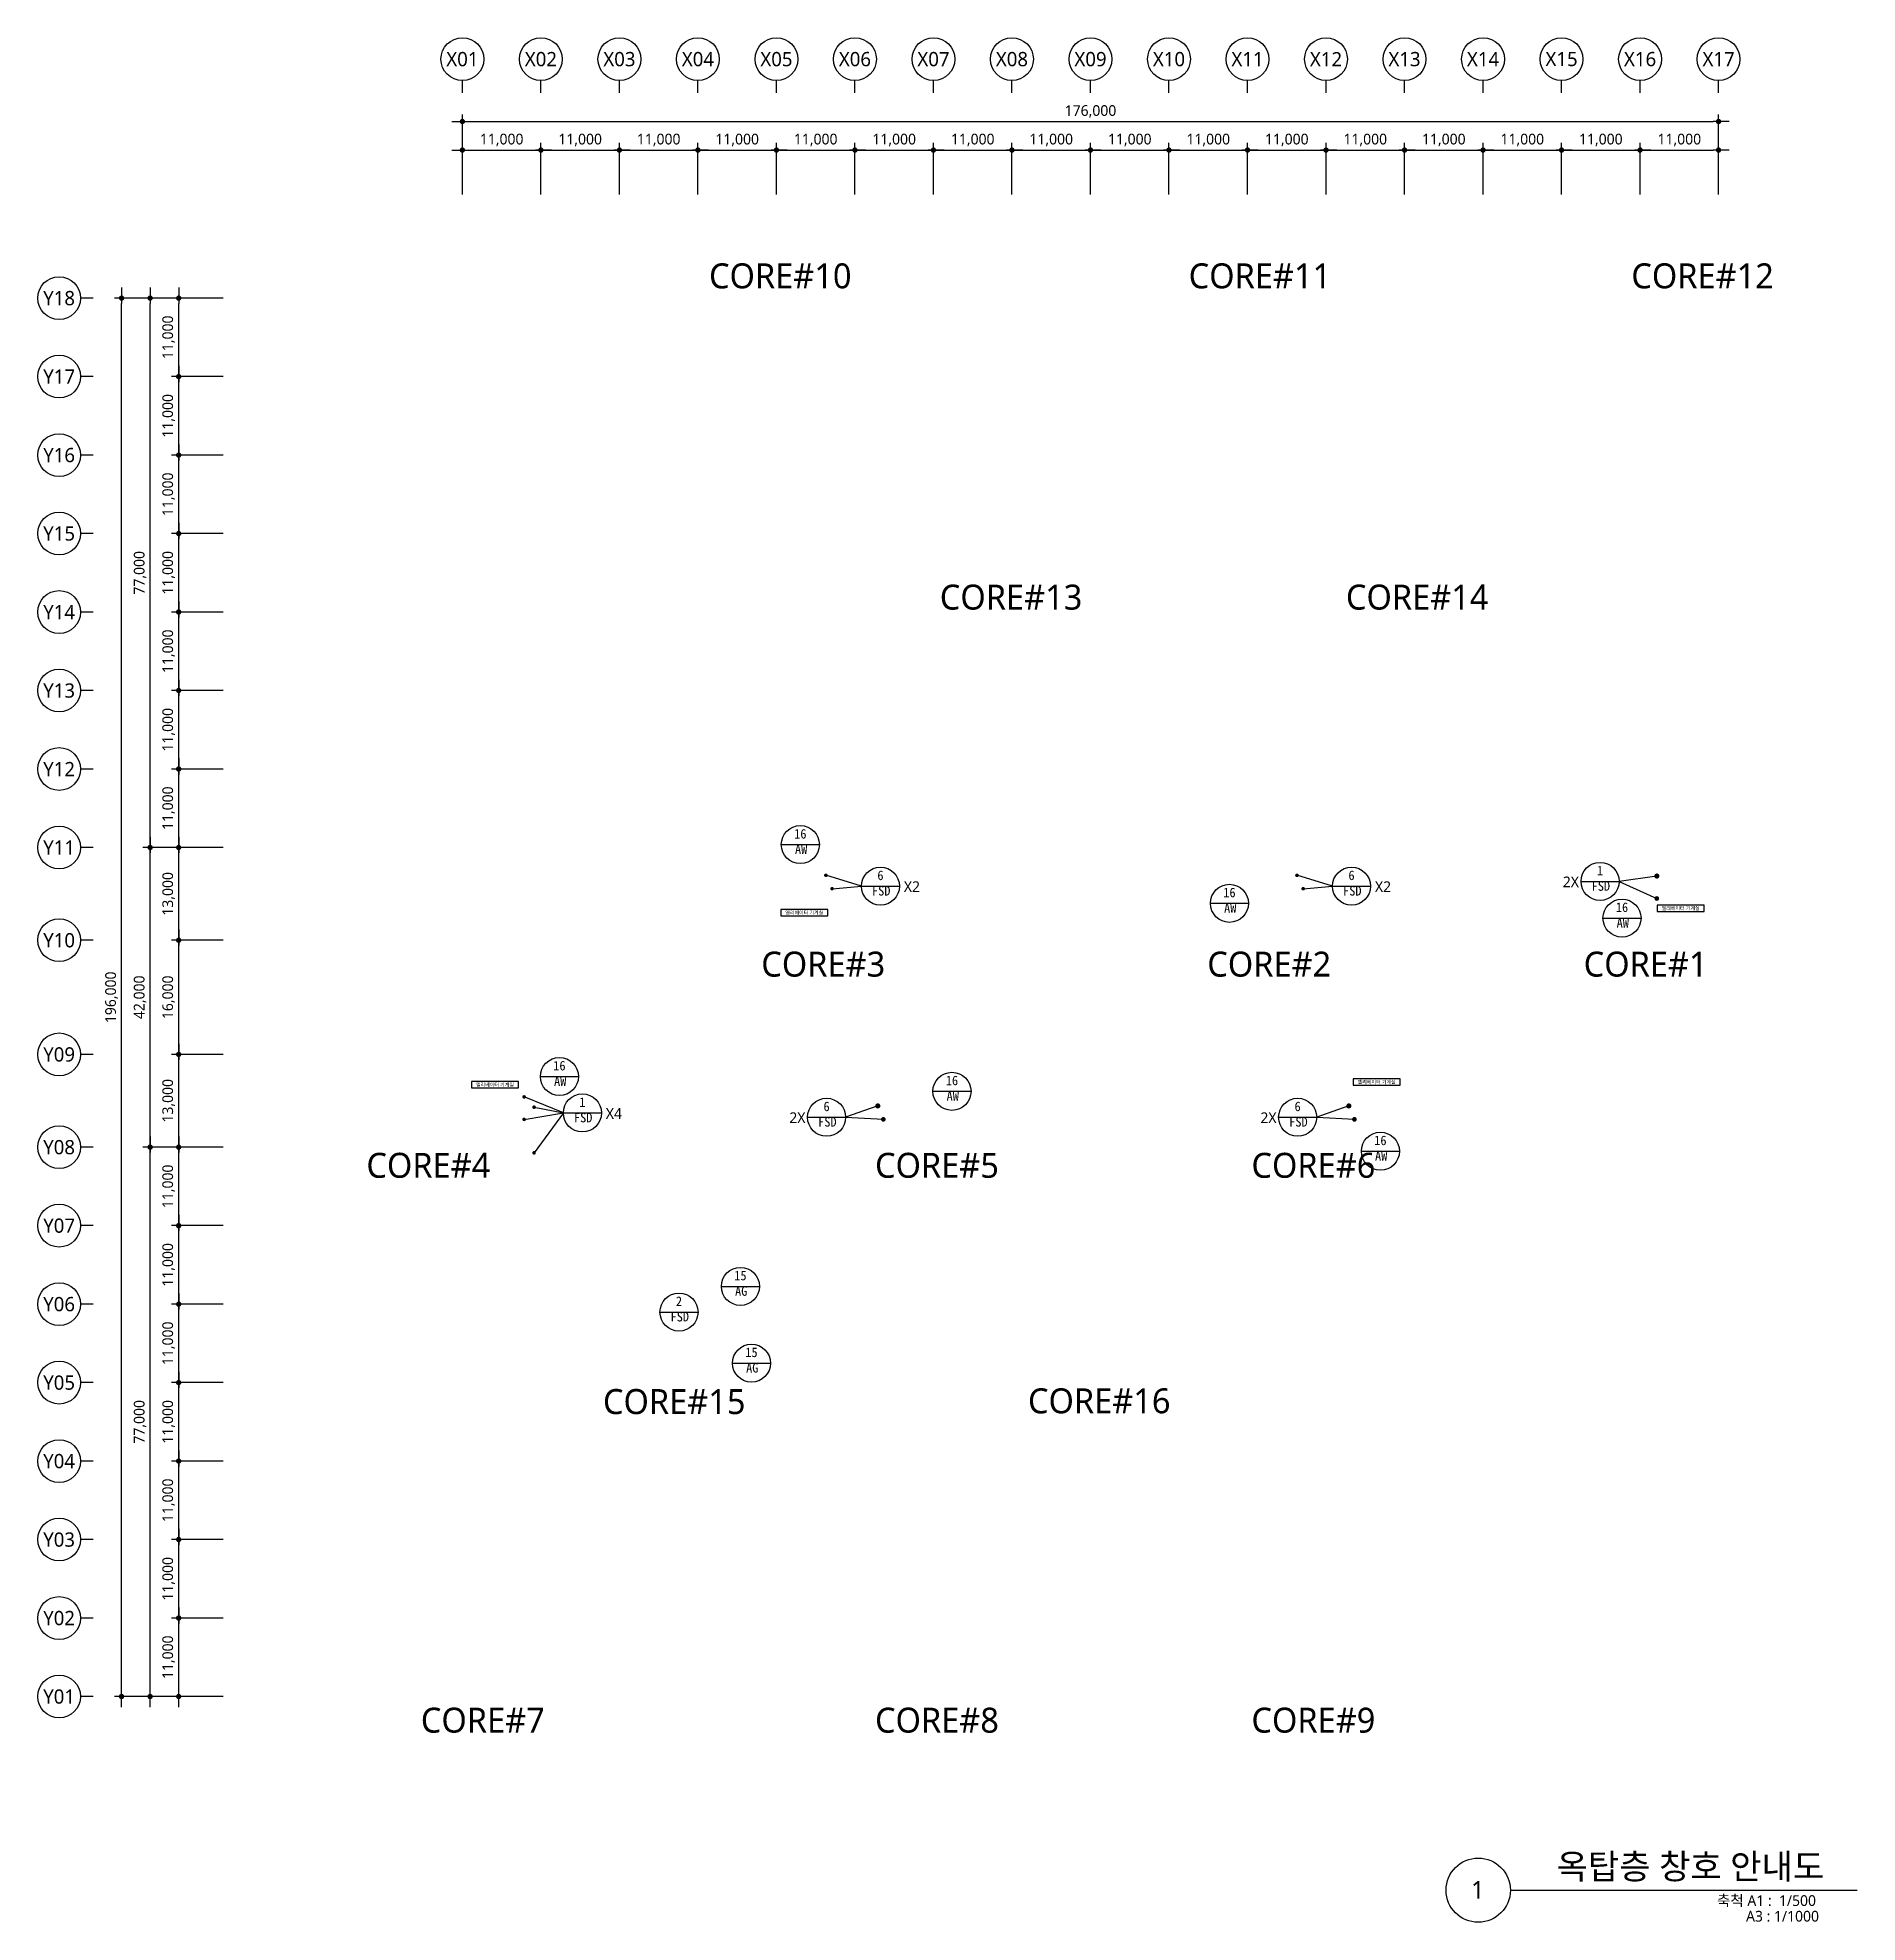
# Model space of a CAD drawing. Header units: millimetres. Extents: x 3479419 to 5579419, y 522746 to 3162891.
# Drawn here: x 4806612 to 5061547, y 2898746 to 3162891 of the extents above; entities that cross this region are included whole.
import ezdxf
from ezdxf.enums import TextEntityAlignment as Align

# ---------------------------------------------------------------- set-up
doc = ezdxf.new("R2010")
doc.units = ezdxf.units.MM
doc.layers.get('Defpoints').update_dxf_attribs({"color": 140})
for name, color, linetype, lineweight in [('A-AXIS-BUBL', 7, 'Continuous', 25), ('A-DIMS', 7, 'Continuous', 25), ('A-MKXX-SYMB', 7, 'Continuous', 25), ('A-XXXX-SYMB', 7, 'Continuous', 25), ('A-XXXX-TXT1', 3, 'Continuous', 25), ('A-XXXX-TXT2', 3, 'Continuous', 25)]:
    doc.layers.add(name, color=color, linetype=linetype, lineweight=lineweight)
doc.layers.add('AA-SYMB', color=1, linetype='Continuous')
doc.styles.add('HY울릉도L', font='')
doc.styles.add('XR-평면도$0$맑은 고딕', font='malgun.ttf')
doc.styles.add('돋움', font='')
doc.styles.add('돋음', font='')
doc.styles.add('맑은고딕', font='malgun.ttf')
doc.styles.get('HY울릉도L').set_extended_font_data('HYwulM')
doc.styles.get('돋움').set_extended_font_data('DotumChe')
doc.styles.get('돋음').set_extended_font_data('Dotum')
doc.dimstyles.new('CDIM', dxfattribs={"dimtxt": 3, "dimasz": 1.5, "dimexe": 2, "dimexo": 1, "dimgap": 1, "dimtad": 1, "dimdec": 0, "dimrnd": 0.5, "dimzin": 0, "dimdsep": 32, "dimlunit": 6, "dimtxsty": 'HY울릉도L', "dimblk1": '_CIDOT', "dimblk2": '_CIDOT', "dimsah": 1, "dimcen": 5.5, "dimclrd": 2, "dimclre": 2, "dimclrt": 7, "dimadec": 0, "dimazin": 0, "dimtfac": 1, "dimtdec": 0, "dimtix": 1, "dimtmove": 2, "dimatfit": 1, "dimldrblk": '_CIDOT', "dimfxl": 1, "dimtolj": 1, "dimtzin": 0, "dimlwd": -1, "dimarcsym": 0})

msp = doc.modelspace()

# ---------------------------------------------------------------- texts
at = {"layer": 'A-XXXX-TXT1', "style": '맑은고딕'}
msp.add_text('옥탑층 창호 안내도', height=3500, dxfattribs=at).set_placement((5056914.1, 2903766), align=Align.BOTTOM_RIGHT)
msp.add_text('1', height=2500, dxfattribs=at).set_placement((5008379.5, 2903299.3), align=Align.MIDDLE)
for s, p in [('축척 A1 :  1/500', (5055760.1, 2902538.3)), ('A3 : 1/1000', (5056181.9, 2900349.2))]:
    msp.add_text(s, height=1500, dxfattribs=at).set_placement(p, align=Align.TOP_RIGHT)
at = {"layer": 'A-XXXX-TXT2', "style": '맑은고딕'}
for s, p in [('X2', (4929096.5, 3043146.9)), ('X2', (4995096.5, 3043146.9)), ('2X', (5021419.6, 3043817.1)), ('X4', (4887336.5, 3011359.7)), ('2X', (4913049.6, 3010760.7)), ('2X', (4979049.6, 3010760.7))]:
    msp.add_text(s, height=1500, dxfattribs=at).set_placement(p, align=Align.CENTER)

# ---------------------------------------------------------------- blocks, each defined once
blk = doc.blocks.new('_CIDOT')
at = {"color": 0, "linetype": 'ByBlock'}
blk.add_line((2, 0), (-1, 0), dxfattribs=at)
at = {"color": 0, "linetype": 'ByBlock', "const_width": 0.5}
blk.add_lwpolyline([(-0.25, 0, 1), (0.25, 0, 1)], format="xyb", close=True, dxfattribs=at)
blk = doc.blocks.new('*D8')
at = {"layer": 'A-DIMS', "lineweight": -2, "transparency": 16777216}
for p, q in [((93193, 67121), (85943, 67121)), ((93193, 56121), (85943, 56121))]:
    blk.add_line(p, q, dxfattribs=at)
at = {"layer": 'A-DIMS', "transparency": 16777216}
blk.add_line((86943, 56871), (86943, 66371), dxfattribs=at)
at = {"layer": 'Defpoints', "color": 0, "transparency": 16777216}
for p in [(86943, 67121), (93693, 67121), (93693, 56121)]:
    blk.add_point(p, dxfattribs=at)
at = {"layer": 'A-DIMS', "transparency": 16777216, "xscale": 750, "yscale": 750, "zscale": 750}
for p, rotation in [((86943, 67121), 90), ((86943, 56121), 270)]:
    blk.add_blockref('_CIDOT', p, dxfattribs=dict(at, rotation=rotation))
at = {"layer": 'A-DIMS', "color": 3, "transparency": 16777216, "insert": (85538, 61621), "char_height": 1500, "attachment_point": 5, "rotation": 90, "style": '맑은고딕'}
blk.add_mtext('\\A1;11,000', dxfattribs=at)
blk = doc.blocks.new('*D9')
at = {"layer": 'A-DIMS', "lineweight": -2, "transparency": 16777216}
for p, q in [((93193, 78121), (85943, 78121)), ((93193, 67121), (85943, 67121))]:
    blk.add_line(p, q, dxfattribs=at)
at = {"layer": 'A-DIMS', "transparency": 16777216}
blk.add_line((86943, 67871), (86943, 77371), dxfattribs=at)
at = {"layer": 'Defpoints', "color": 0, "transparency": 16777216}
for p in [(86943, 78121), (93693, 78121), (93693, 67121)]:
    blk.add_point(p, dxfattribs=at)
at = {"layer": 'A-DIMS', "transparency": 16777216, "xscale": 750, "yscale": 750, "zscale": 750}
for p, rotation in [((86943, 78121), 90), ((86943, 67121), 270)]:
    blk.add_blockref('_CIDOT', p, dxfattribs=dict(at, rotation=rotation))
at = {"layer": 'A-DIMS', "color": 3, "transparency": 16777216, "insert": (85538, 72621), "char_height": 1500, "attachment_point": 5, "rotation": 90, "style": '맑은고딕'}
blk.add_mtext('\\A1;11,000', dxfattribs=at)
blk = doc.blocks.new('*D10')
at = {"layer": 'A-DIMS', "lineweight": -2, "transparency": 16777216}
for p, q in [((93193, 89121), (85943, 89121)), ((93193, 78121), (85943, 78121))]:
    blk.add_line(p, q, dxfattribs=at)
at = {"layer": 'A-DIMS', "transparency": 16777216}
blk.add_line((86943, 78871), (86943, 88371), dxfattribs=at)
at = {"layer": 'Defpoints', "color": 0, "transparency": 16777216}
for p in [(86943, 89121), (93693, 89121), (93693, 78121)]:
    blk.add_point(p, dxfattribs=at)
at = {"layer": 'A-DIMS', "transparency": 16777216, "xscale": 750, "yscale": 750, "zscale": 750}
for p, rotation in [((86943, 89121), 90), ((86943, 78121), 270)]:
    blk.add_blockref('_CIDOT', p, dxfattribs=dict(at, rotation=rotation))
at = {"layer": 'A-DIMS', "color": 3, "transparency": 16777216, "insert": (85538, 83621), "char_height": 1500, "attachment_point": 5, "rotation": 90, "style": '맑은고딕'}
blk.add_mtext('\\A1;11,000', dxfattribs=at)
blk = doc.blocks.new('*D11')
at = {"layer": 'A-DIMS', "lineweight": -2, "transparency": 16777216}
for p, q in [((93193, 100121), (85943, 100121)), ((93193, 89121), (85943, 89121))]:
    blk.add_line(p, q, dxfattribs=at)
at = {"layer": 'A-DIMS', "transparency": 16777216}
blk.add_line((86943, 89871), (86943, 99371), dxfattribs=at)
at = {"layer": 'Defpoints', "color": 0, "transparency": 16777216}
for p in [(86943, 100121), (93693, 100121), (93693, 89121)]:
    blk.add_point(p, dxfattribs=at)
at = {"layer": 'A-DIMS', "transparency": 16777216, "xscale": 750, "yscale": 750, "zscale": 750}
for p, rotation in [((86943, 100121), 90), ((86943, 89121), 270)]:
    blk.add_blockref('_CIDOT', p, dxfattribs=dict(at, rotation=rotation))
at = {"layer": 'A-DIMS', "color": 3, "transparency": 16777216, "insert": (85538, 94621), "char_height": 1500, "attachment_point": 5, "rotation": 90, "style": '맑은고딕'}
blk.add_mtext('\\A1;11,000', dxfattribs=at)
blk = doc.blocks.new('*D12')
at = {"layer": 'A-DIMS', "lineweight": -2, "transparency": 16777216}
for p, q in [((93193, 111121), (85943, 111121)), ((93193, 100121), (85943, 100121))]:
    blk.add_line(p, q, dxfattribs=at)
at = {"layer": 'A-DIMS', "transparency": 16777216}
blk.add_line((86943, 100871), (86943, 110371), dxfattribs=at)
at = {"layer": 'Defpoints', "color": 0, "transparency": 16777216}
for p in [(86943, 111121), (93693, 111121), (93693, 100121)]:
    blk.add_point(p, dxfattribs=at)
at = {"layer": 'A-DIMS', "transparency": 16777216, "xscale": 750, "yscale": 750, "zscale": 750}
for p, rotation in [((86943, 111121), 90), ((86943, 100121), 270)]:
    blk.add_blockref('_CIDOT', p, dxfattribs=dict(at, rotation=rotation))
at = {"layer": 'A-DIMS', "color": 3, "transparency": 16777216, "insert": (85538, 105621), "char_height": 1500, "attachment_point": 5, "rotation": 90, "style": '맑은고딕'}
blk.add_mtext('\\A1;11,000', dxfattribs=at)
blk = doc.blocks.new('*D13')
at = {"layer": 'A-DIMS', "lineweight": -2, "transparency": 16777216}
for p, q in [((93193, 122121), (85943, 122121)), ((93193, 111121), (85943, 111121))]:
    blk.add_line(p, q, dxfattribs=at)
at = {"layer": 'A-DIMS', "transparency": 16777216}
blk.add_line((86943, 111871), (86943, 121371), dxfattribs=at)
at = {"layer": 'Defpoints', "color": 0, "transparency": 16777216}
for p in [(86943, 122121), (93693, 122121), (93693, 111121)]:
    blk.add_point(p, dxfattribs=at)
at = {"layer": 'A-DIMS', "transparency": 16777216, "xscale": 750, "yscale": 750, "zscale": 750}
for p, rotation in [((86943, 122121), 90), ((86943, 111121), 270)]:
    blk.add_blockref('_CIDOT', p, dxfattribs=dict(at, rotation=rotation))
at = {"layer": 'A-DIMS', "color": 3, "transparency": 16777216, "insert": (85538, 116621), "char_height": 1500, "attachment_point": 5, "rotation": 90, "style": '맑은고딕'}
blk.add_mtext('\\A1;11,000', dxfattribs=at)
blk = doc.blocks.new('*D14')
at = {"layer": 'A-DIMS', "lineweight": -2, "transparency": 16777216}
for p, q in [((93193, 135121), (85943, 135121)), ((93193, 122121), (85943, 122121))]:
    blk.add_line(p, q, dxfattribs=at)
at = {"layer": 'A-DIMS', "transparency": 16777216}
blk.add_line((86943, 122871), (86943, 134371), dxfattribs=at)
at = {"layer": 'Defpoints', "color": 0, "transparency": 16777216}
for p in [(86943, 135121), (93693, 135121), (93693, 122121)]:
    blk.add_point(p, dxfattribs=at)
at = {"layer": 'A-DIMS', "transparency": 16777216, "xscale": 750, "yscale": 750, "zscale": 750}
for p, rotation in [((86943, 135121), 90), ((86943, 122121), 270)]:
    blk.add_blockref('_CIDOT', p, dxfattribs=dict(at, rotation=rotation))
at = {"layer": 'A-DIMS', "color": 3, "transparency": 16777216, "insert": (85538, 128621), "char_height": 1500, "attachment_point": 5, "rotation": 90, "style": '맑은고딕'}
blk.add_mtext('\\A1;13,000', dxfattribs=at)
blk = doc.blocks.new('*D15')
at = {"layer": 'A-DIMS', "lineweight": -2, "transparency": 16777216}
for p, q in [((93193, 151121), (85943, 151121)), ((93193, 135121), (85943, 135121))]:
    blk.add_line(p, q, dxfattribs=at)
at = {"layer": 'A-DIMS', "transparency": 16777216}
blk.add_line((86943, 135871), (86943, 150371), dxfattribs=at)
at = {"layer": 'Defpoints', "color": 0, "transparency": 16777216}
for p in [(86943, 151121), (93693, 151121), (93693, 135121)]:
    blk.add_point(p, dxfattribs=at)
at = {"layer": 'A-DIMS', "transparency": 16777216, "xscale": 750, "yscale": 750, "zscale": 750}
for p, rotation in [((86943, 151121), 90), ((86943, 135121), 270)]:
    blk.add_blockref('_CIDOT', p, dxfattribs=dict(at, rotation=rotation))
at = {"layer": 'A-DIMS', "color": 3, "transparency": 16777216, "insert": (85538, 143121), "char_height": 1500, "attachment_point": 5, "rotation": 90, "style": '맑은고딕'}
blk.add_mtext('\\A1;16,000', dxfattribs=at)
blk = doc.blocks.new('*D16')
at = {"layer": 'A-DIMS', "lineweight": -2, "transparency": 16777216}
for p, q in [((93193, 164121), (85943, 164121)), ((93193, 151121), (85943, 151121))]:
    blk.add_line(p, q, dxfattribs=at)
at = {"layer": 'A-DIMS', "transparency": 16777216}
blk.add_line((86943, 151871), (86943, 163371), dxfattribs=at)
at = {"layer": 'Defpoints', "color": 0, "transparency": 16777216}
for p in [(86943, 164121), (93693, 164121), (93693, 151121)]:
    blk.add_point(p, dxfattribs=at)
at = {"layer": 'A-DIMS', "transparency": 16777216, "xscale": 750, "yscale": 750, "zscale": 750}
for p, rotation in [((86943, 164121), 90), ((86943, 151121), 270)]:
    blk.add_blockref('_CIDOT', p, dxfattribs=dict(at, rotation=rotation))
at = {"layer": 'A-DIMS', "color": 3, "transparency": 16777216, "insert": (85538, 157621), "char_height": 1500, "attachment_point": 5, "rotation": 90, "style": '맑은고딕'}
blk.add_mtext('\\A1;13,000', dxfattribs=at)
blk = doc.blocks.new('*D17')
at = {"layer": 'A-DIMS', "lineweight": -2, "transparency": 16777216}
for p, q in [((93193, 175121), (85943, 175121)), ((93193, 164121), (85943, 164121))]:
    blk.add_line(p, q, dxfattribs=at)
at = {"layer": 'A-DIMS', "transparency": 16777216}
blk.add_line((86943, 164871), (86943, 174371), dxfattribs=at)
at = {"layer": 'Defpoints', "color": 0, "transparency": 16777216}
for p in [(86943, 175121), (93693, 175121), (93693, 164121)]:
    blk.add_point(p, dxfattribs=at)
at = {"layer": 'A-DIMS', "transparency": 16777216, "xscale": 750, "yscale": 750, "zscale": 750}
for p, rotation in [((86943, 175121), 90), ((86943, 164121), 270)]:
    blk.add_blockref('_CIDOT', p, dxfattribs=dict(at, rotation=rotation))
at = {"layer": 'A-DIMS', "color": 3, "transparency": 16777216, "insert": (85538, 169621), "char_height": 1500, "attachment_point": 5, "rotation": 90, "style": '맑은고딕'}
blk.add_mtext('\\A1;11,000', dxfattribs=at)
blk = doc.blocks.new('*D18')
at = {"layer": 'A-DIMS', "lineweight": -2, "transparency": 16777216}
for p, q in [((93193, 186121), (85943, 186121)), ((93193, 175121), (85943, 175121))]:
    blk.add_line(p, q, dxfattribs=at)
at = {"layer": 'A-DIMS', "transparency": 16777216}
blk.add_line((86943, 175871), (86943, 185371), dxfattribs=at)
at = {"layer": 'Defpoints', "color": 0, "transparency": 16777216}
for p in [(86943, 186121), (93693, 186121), (93693, 175121)]:
    blk.add_point(p, dxfattribs=at)
at = {"layer": 'A-DIMS', "transparency": 16777216, "xscale": 750, "yscale": 750, "zscale": 750}
for p, rotation in [((86943, 186121), 90), ((86943, 175121), 270)]:
    blk.add_blockref('_CIDOT', p, dxfattribs=dict(at, rotation=rotation))
at = {"layer": 'A-DIMS', "color": 3, "transparency": 16777216, "insert": (85538, 180621), "char_height": 1500, "attachment_point": 5, "rotation": 90, "style": '맑은고딕'}
blk.add_mtext('\\A1;11,000', dxfattribs=at)
blk = doc.blocks.new('*D19')
at = {"layer": 'A-DIMS', "lineweight": -2, "transparency": 16777216}
for p, q in [((93193, 197121), (85943, 197121)), ((93193, 186121), (85943, 186121))]:
    blk.add_line(p, q, dxfattribs=at)
at = {"layer": 'A-DIMS', "transparency": 16777216}
blk.add_line((86943, 186871), (86943, 196371), dxfattribs=at)
at = {"layer": 'Defpoints', "color": 0, "transparency": 16777216}
for p in [(86943, 197121), (93693, 197121), (93693, 186121)]:
    blk.add_point(p, dxfattribs=at)
at = {"layer": 'A-DIMS', "transparency": 16777216, "xscale": 750, "yscale": 750, "zscale": 750}
for p, rotation in [((86943, 197121), 90), ((86943, 186121), 270)]:
    blk.add_blockref('_CIDOT', p, dxfattribs=dict(at, rotation=rotation))
at = {"layer": 'A-DIMS', "color": 3, "transparency": 16777216, "insert": (85538, 191621), "char_height": 1500, "attachment_point": 5, "rotation": 90, "style": '맑은고딕'}
blk.add_mtext('\\A1;11,000', dxfattribs=at)
blk = doc.blocks.new('*D20')
at = {"layer": 'A-DIMS', "lineweight": -2, "transparency": 16777216}
for p, q in [((93193, 208121), (85943, 208121)), ((93193, 197121), (85943, 197121))]:
    blk.add_line(p, q, dxfattribs=at)
at = {"layer": 'A-DIMS', "transparency": 16777216}
blk.add_line((86943, 197871), (86943, 207371), dxfattribs=at)
at = {"layer": 'Defpoints', "color": 0, "transparency": 16777216}
for p in [(86943, 208121), (93693, 208121), (93693, 197121)]:
    blk.add_point(p, dxfattribs=at)
at = {"layer": 'A-DIMS', "transparency": 16777216, "xscale": 750, "yscale": 750, "zscale": 750}
for p, rotation in [((86943, 208121), 90), ((86943, 197121), 270)]:
    blk.add_blockref('_CIDOT', p, dxfattribs=dict(at, rotation=rotation))
at = {"layer": 'A-DIMS', "color": 3, "transparency": 16777216, "insert": (85538, 202621), "char_height": 1500, "attachment_point": 5, "rotation": 90, "style": '맑은고딕'}
blk.add_mtext('\\A1;11,000', dxfattribs=at)
blk = doc.blocks.new('*D21')
at = {"layer": 'A-DIMS', "lineweight": -2, "transparency": 16777216}
for p, q in [((93193, 219121), (85943, 219121)), ((93193, 208121), (85943, 208121))]:
    blk.add_line(p, q, dxfattribs=at)
at = {"layer": 'A-DIMS', "transparency": 16777216}
blk.add_line((86943, 208871), (86943, 218371), dxfattribs=at)
at = {"layer": 'Defpoints', "color": 0, "transparency": 16777216}
for p in [(86943, 219121), (93693, 219121), (93693, 208121)]:
    blk.add_point(p, dxfattribs=at)
at = {"layer": 'A-DIMS', "transparency": 16777216, "xscale": 750, "yscale": 750, "zscale": 750}
for p, rotation in [((86943, 219121), 90), ((86943, 208121), 270)]:
    blk.add_blockref('_CIDOT', p, dxfattribs=dict(at, rotation=rotation))
at = {"layer": 'A-DIMS', "color": 3, "transparency": 16777216, "insert": (85538, 213621), "char_height": 1500, "attachment_point": 5, "rotation": 90, "style": '맑은고딕'}
blk.add_mtext('\\A1;11,000', dxfattribs=at)
blk = doc.blocks.new('*D22')
at = {"layer": 'A-DIMS', "lineweight": -2, "transparency": 16777216}
for p, q in [((93193, 230121), (85943, 230121)), ((93193, 219121), (85943, 219121))]:
    blk.add_line(p, q, dxfattribs=at)
at = {"layer": 'A-DIMS', "transparency": 16777216}
blk.add_line((86943, 219871), (86943, 229371), dxfattribs=at)
at = {"layer": 'Defpoints', "color": 0, "transparency": 16777216}
for p in [(86943, 230121), (93693, 230121), (93693, 219121)]:
    blk.add_point(p, dxfattribs=at)
at = {"layer": 'A-DIMS', "transparency": 16777216, "xscale": 750, "yscale": 750, "zscale": 750}
for p, rotation in [((86943, 230121), 90), ((86943, 219121), 270)]:
    blk.add_blockref('_CIDOT', p, dxfattribs=dict(at, rotation=rotation))
at = {"layer": 'A-DIMS', "color": 3, "transparency": 16777216, "insert": (85538, 224621), "char_height": 1500, "attachment_point": 5, "rotation": 90, "style": '맑은고딕'}
blk.add_mtext('\\A1;11,000', dxfattribs=at)
blk = doc.blocks.new('*D23')
at = {"layer": 'A-DIMS', "lineweight": -2, "transparency": 16777216}
for p, q in [((93193, 241121), (85943, 241121)), ((93193, 230121), (85943, 230121))]:
    blk.add_line(p, q, dxfattribs=at)
at = {"layer": 'A-DIMS', "transparency": 16777216}
blk.add_line((86943, 230871), (86943, 240371), dxfattribs=at)
at = {"layer": 'Defpoints', "color": 0, "transparency": 16777216}
for p in [(86943, 241121), (93693, 241121), (93693, 230121)]:
    blk.add_point(p, dxfattribs=at)
at = {"layer": 'A-DIMS', "transparency": 16777216, "xscale": 750, "yscale": 750, "zscale": 750}
for p, rotation in [((86943, 241121), 90), ((86943, 230121), 270)]:
    blk.add_blockref('_CIDOT', p, dxfattribs=dict(at, rotation=rotation))
at = {"layer": 'A-DIMS', "color": 3, "transparency": 16777216, "insert": (85538, 235621), "char_height": 1500, "attachment_point": 5, "rotation": 90, "style": '맑은고딕'}
blk.add_mtext('\\A1;11,000', dxfattribs=at)
blk = doc.blocks.new('*D24')
at = {"layer": 'A-DIMS', "lineweight": -2, "transparency": 16777216}
for p, q in [((93193, 122121), (81943, 122121)), ((93193, 45121), (81943, 45121))]:
    blk.add_line(p, q, dxfattribs=at)
at = {"layer": 'A-DIMS', "transparency": 16777216}
blk.add_line((82943, 45871), (82943, 121371), dxfattribs=at)
at = {"layer": 'Defpoints', "color": 0, "transparency": 16777216}
for p in [(82943, 122121), (93693, 122121), (93693, 45121)]:
    blk.add_point(p, dxfattribs=at)
at = {"layer": 'A-DIMS', "transparency": 16777216, "xscale": 750, "yscale": 750, "zscale": 750}
for p, rotation in [((82943, 122121), 90), ((82943, 45121), 270)]:
    blk.add_blockref('_CIDOT', p, dxfattribs=dict(at, rotation=rotation))
at = {"layer": 'A-DIMS', "color": 3, "transparency": 16777216, "insert": (81542, 83621), "char_height": 1500, "attachment_point": 5, "rotation": 90, "style": '맑은고딕'}
blk.add_mtext('\\A1;77,000', dxfattribs=at)
blk = doc.blocks.new('*D25')
at = {"layer": 'A-DIMS', "lineweight": -2, "transparency": 16777216}
for p, q in [((93193, 241121), (77943, 241121)), ((93193, 45121), (77943, 45121))]:
    blk.add_line(p, q, dxfattribs=at)
at = {"layer": 'A-DIMS', "transparency": 16777216}
blk.add_line((78943, 45871), (78943, 240371), dxfattribs=at)
at = {"layer": 'Defpoints', "color": 0, "transparency": 16777216}
for p in [(78943, 241121), (93693, 241121), (93693, 45121)]:
    blk.add_point(p, dxfattribs=at)
at = {"layer": 'A-DIMS', "transparency": 16777216, "xscale": 750, "yscale": 750, "zscale": 750}
for p, rotation in [((78943, 241121), 90), ((78943, 45121), 270)]:
    blk.add_blockref('_CIDOT', p, dxfattribs=dict(at, rotation=rotation))
at = {"layer": 'A-DIMS', "color": 3, "transparency": 16777216, "insert": (77538, 143121), "char_height": 1500, "attachment_point": 5, "rotation": 90, "style": '맑은고딕'}
blk.add_mtext('\\A1;196,000', dxfattribs=at)
blk = doc.blocks.new('*D26')
at = {"layer": 'A-DIMS', "lineweight": -2, "transparency": 16777216}
for p, q in [((93193, 56121), (85943, 56121)), ((93193, 45121), (85943, 45121))]:
    blk.add_line(p, q, dxfattribs=at)
at = {"layer": 'A-DIMS', "transparency": 16777216}
blk.add_line((86943, 45871), (86943, 55371), dxfattribs=at)
at = {"layer": 'Defpoints', "color": 0, "transparency": 16777216}
for p in [(86943, 56121), (93693, 56121), (93693, 45121)]:
    blk.add_point(p, dxfattribs=at)
at = {"layer": 'A-DIMS', "transparency": 16777216, "xscale": 750, "yscale": 750, "zscale": 750}
for p, rotation in [((86943, 56121), 90), ((86943, 45121), 270)]:
    blk.add_blockref('_CIDOT', p, dxfattribs=dict(at, rotation=rotation))
at = {"layer": 'A-DIMS', "color": 3, "transparency": 16777216, "insert": (85538, 50621), "char_height": 1500, "attachment_point": 5, "rotation": 90, "style": '맑은고딕'}
blk.add_mtext('\\A1;11,000', dxfattribs=at)
blk = doc.blocks.new('*D27')
at = {"layer": 'A-DIMS', "lineweight": -2, "transparency": 16777216}
for p, q in [((93193, 164121), (81943, 164121)), ((93193, 122121), (81943, 122121))]:
    blk.add_line(p, q, dxfattribs=at)
at = {"layer": 'A-DIMS', "transparency": 16777216}
blk.add_line((82943, 122871), (82943, 163371), dxfattribs=at)
at = {"layer": 'Defpoints', "color": 0, "transparency": 16777216}
for p in [(82943, 164121), (93693, 164121), (93693, 122121)]:
    blk.add_point(p, dxfattribs=at)
at = {"layer": 'A-DIMS', "transparency": 16777216, "xscale": 750, "yscale": 750, "zscale": 750}
for p, rotation in [((82943, 164121), 90), ((82943, 122121), 270)]:
    blk.add_blockref('_CIDOT', p, dxfattribs=dict(at, rotation=rotation))
at = {"layer": 'A-DIMS', "color": 3, "transparency": 16777216, "insert": (81542, 143121), "char_height": 1500, "attachment_point": 5, "rotation": 90, "style": '맑은고딕'}
blk.add_mtext('\\A1;42,000', dxfattribs=at)
blk = doc.blocks.new('*D28')
at = {"layer": 'A-DIMS', "lineweight": -2, "transparency": 16777216}
for p, q in [((93193, 241121), (81943, 241121)), ((93193, 164121), (81943, 164121))]:
    blk.add_line(p, q, dxfattribs=at)
at = {"layer": 'A-DIMS', "transparency": 16777216}
blk.add_line((82943, 164871), (82943, 240371), dxfattribs=at)
at = {"layer": 'Defpoints', "color": 0, "transparency": 16777216}
for p in [(82943, 241121), (93693, 241121), (93693, 164121)]:
    blk.add_point(p, dxfattribs=at)
at = {"layer": 'A-DIMS', "transparency": 16777216, "xscale": 750, "yscale": 750, "zscale": 750}
for p, rotation in [((82943, 241121), 90), ((82943, 164121), 270)]:
    blk.add_blockref('_CIDOT', p, dxfattribs=dict(at, rotation=rotation))
at = {"layer": 'A-DIMS', "color": 3, "transparency": 16777216, "insert": (81542, 202621), "char_height": 1500, "attachment_point": 5, "rotation": 90, "style": '맑은고딕'}
blk.add_mtext('\\A1;77,000', dxfattribs=at)
blk = doc.blocks.new('*D29')
at = {"layer": 'A-DIMS', "lineweight": -2, "transparency": 16777216}
for p, q in [((148693, 255621), (148693, 262871)), ((159693, 255621), (159693, 262871))]:
    blk.add_line(p, q, dxfattribs=at)
at = {"layer": 'A-DIMS', "transparency": 16777216}
blk.add_line((149443, 261871), (158943, 261871), dxfattribs=at)
at = {"layer": 'Defpoints', "color": 0, "transparency": 16777216}
for p in [(159693, 261871), (148693, 255121), (159693, 255121)]:
    blk.add_point(p, dxfattribs=at)
at = {"layer": 'A-DIMS', "transparency": 16777216, "xscale": 750, "yscale": 750, "zscale": 750, "rotation": 180}
blk.add_blockref('_CIDOT', (148693, 261871), dxfattribs=at)
at = {"layer": 'A-DIMS', "transparency": 16777216, "xscale": 750, "yscale": 750, "zscale": 750}
blk.add_blockref('_CIDOT', (159693, 261871), dxfattribs=at)
at = {"layer": 'A-DIMS', "color": 3, "transparency": 16777216, "insert": (154193, 263275), "char_height": 1500, "attachment_point": 5, "style": '맑은고딕'}
blk.add_mtext('\\A1;11,000', dxfattribs=at)
blk = doc.blocks.new('*D30')
at = {"layer": 'A-DIMS', "lineweight": -2, "transparency": 16777216}
for p, q in [((159693, 255621), (159693, 262871)), ((170693, 255621), (170693, 262871))]:
    blk.add_line(p, q, dxfattribs=at)
at = {"layer": 'A-DIMS', "transparency": 16777216}
blk.add_line((160443, 261871), (169943, 261871), dxfattribs=at)
at = {"layer": 'Defpoints', "color": 0, "transparency": 16777216}
for p in [(170693, 261871), (159693, 255121), (170693, 255121)]:
    blk.add_point(p, dxfattribs=at)
at = {"layer": 'A-DIMS', "transparency": 16777216, "xscale": 750, "yscale": 750, "zscale": 750, "rotation": 180}
blk.add_blockref('_CIDOT', (159693, 261871), dxfattribs=at)
at = {"layer": 'A-DIMS', "transparency": 16777216, "xscale": 750, "yscale": 750, "zscale": 750}
blk.add_blockref('_CIDOT', (170693, 261871), dxfattribs=at)
at = {"layer": 'A-DIMS', "color": 3, "transparency": 16777216, "insert": (165193, 263275), "char_height": 1500, "attachment_point": 5, "style": '맑은고딕'}
blk.add_mtext('\\A1;11,000', dxfattribs=at)
blk = doc.blocks.new('*D31')
at = {"layer": 'A-DIMS', "lineweight": -2, "transparency": 16777216}
for p, q in [((170693, 255621), (170693, 262871)), ((181693, 255621), (181693, 262871))]:
    blk.add_line(p, q, dxfattribs=at)
at = {"layer": 'A-DIMS', "transparency": 16777216}
blk.add_line((171443, 261871), (180943, 261871), dxfattribs=at)
at = {"layer": 'Defpoints', "color": 0, "transparency": 16777216}
for p in [(181693, 261871), (170693, 255121), (181693, 255121)]:
    blk.add_point(p, dxfattribs=at)
at = {"layer": 'A-DIMS', "transparency": 16777216, "xscale": 750, "yscale": 750, "zscale": 750, "rotation": 180}
blk.add_blockref('_CIDOT', (170693, 261871), dxfattribs=at)
at = {"layer": 'A-DIMS', "transparency": 16777216, "xscale": 750, "yscale": 750, "zscale": 750}
blk.add_blockref('_CIDOT', (181693, 261871), dxfattribs=at)
at = {"layer": 'A-DIMS', "color": 3, "transparency": 16777216, "insert": (176193, 263275), "char_height": 1500, "attachment_point": 5, "style": '맑은고딕'}
blk.add_mtext('\\A1;11,000', dxfattribs=at)
blk = doc.blocks.new('*D32')
at = {"layer": 'A-DIMS', "lineweight": -2, "transparency": 16777216}
for p, q in [((181693, 255621), (181693, 262871)), ((192693, 255621), (192693, 262871))]:
    blk.add_line(p, q, dxfattribs=at)
at = {"layer": 'A-DIMS', "transparency": 16777216}
blk.add_line((182443, 261871), (191943, 261871), dxfattribs=at)
at = {"layer": 'Defpoints', "color": 0, "transparency": 16777216}
for p in [(192693, 261871), (181693, 255121), (192693, 255121)]:
    blk.add_point(p, dxfattribs=at)
at = {"layer": 'A-DIMS', "transparency": 16777216, "xscale": 750, "yscale": 750, "zscale": 750, "rotation": 180}
blk.add_blockref('_CIDOT', (181693, 261871), dxfattribs=at)
at = {"layer": 'A-DIMS', "transparency": 16777216, "xscale": 750, "yscale": 750, "zscale": 750}
blk.add_blockref('_CIDOT', (192693, 261871), dxfattribs=at)
at = {"layer": 'A-DIMS', "color": 3, "transparency": 16777216, "insert": (187193, 263275), "char_height": 1500, "attachment_point": 5, "style": '맑은고딕'}
blk.add_mtext('\\A1;11,000', dxfattribs=at)
blk = doc.blocks.new('*D33')
at = {"layer": 'A-DIMS', "lineweight": -2, "transparency": 16777216}
for p, q in [((192693, 255621), (192693, 262871)), ((203693, 255621), (203693, 262871))]:
    blk.add_line(p, q, dxfattribs=at)
at = {"layer": 'A-DIMS', "transparency": 16777216}
blk.add_line((193443, 261871), (202943, 261871), dxfattribs=at)
at = {"layer": 'Defpoints', "color": 0, "transparency": 16777216}
for p in [(203693, 261871), (192693, 255121), (203693, 255121)]:
    blk.add_point(p, dxfattribs=at)
at = {"layer": 'A-DIMS', "transparency": 16777216, "xscale": 750, "yscale": 750, "zscale": 750, "rotation": 180}
blk.add_blockref('_CIDOT', (192693, 261871), dxfattribs=at)
at = {"layer": 'A-DIMS', "transparency": 16777216, "xscale": 750, "yscale": 750, "zscale": 750}
blk.add_blockref('_CIDOT', (203693, 261871), dxfattribs=at)
at = {"layer": 'A-DIMS', "color": 3, "transparency": 16777216, "insert": (198193, 263275), "char_height": 1500, "attachment_point": 5, "style": '맑은고딕'}
blk.add_mtext('\\A1;11,000', dxfattribs=at)
blk = doc.blocks.new('*D34')
at = {"layer": 'A-DIMS', "lineweight": -2, "transparency": 16777216}
for p, q in [((203693, 255621), (203693, 262871)), ((214693, 255621), (214693, 262871))]:
    blk.add_line(p, q, dxfattribs=at)
at = {"layer": 'A-DIMS', "transparency": 16777216}
blk.add_line((204443, 261871), (213943, 261871), dxfattribs=at)
at = {"layer": 'Defpoints', "color": 0, "transparency": 16777216}
for p in [(214693, 261871), (203693, 255121), (214693, 255121)]:
    blk.add_point(p, dxfattribs=at)
at = {"layer": 'A-DIMS', "transparency": 16777216, "xscale": 750, "yscale": 750, "zscale": 750, "rotation": 180}
blk.add_blockref('_CIDOT', (203693, 261871), dxfattribs=at)
at = {"layer": 'A-DIMS', "transparency": 16777216, "xscale": 750, "yscale": 750, "zscale": 750}
blk.add_blockref('_CIDOT', (214693, 261871), dxfattribs=at)
at = {"layer": 'A-DIMS', "color": 3, "transparency": 16777216, "insert": (209193, 263275), "char_height": 1500, "attachment_point": 5, "style": '맑은고딕'}
blk.add_mtext('\\A1;11,000', dxfattribs=at)
blk = doc.blocks.new('*D35')
at = {"layer": 'A-DIMS', "lineweight": -2, "transparency": 16777216}
for p, q in [((214693, 255621), (214693, 262871)), ((225693, 255621), (225693, 262871))]:
    blk.add_line(p, q, dxfattribs=at)
at = {"layer": 'A-DIMS', "transparency": 16777216}
blk.add_line((215443, 261871), (224943, 261871), dxfattribs=at)
at = {"layer": 'Defpoints', "color": 0, "transparency": 16777216}
for p in [(225693, 261871), (214693, 255121), (225693, 255121)]:
    blk.add_point(p, dxfattribs=at)
at = {"layer": 'A-DIMS', "transparency": 16777216, "xscale": 750, "yscale": 750, "zscale": 750, "rotation": 180}
blk.add_blockref('_CIDOT', (214693, 261871), dxfattribs=at)
at = {"layer": 'A-DIMS', "transparency": 16777216, "xscale": 750, "yscale": 750, "zscale": 750}
blk.add_blockref('_CIDOT', (225693, 261871), dxfattribs=at)
at = {"layer": 'A-DIMS', "color": 3, "transparency": 16777216, "insert": (220193, 263275), "char_height": 1500, "attachment_point": 5, "style": '맑은고딕'}
blk.add_mtext('\\A1;11,000', dxfattribs=at)
blk = doc.blocks.new('*D36')
at = {"layer": 'A-DIMS', "lineweight": -2, "transparency": 16777216}
for p, q in [((225693, 255621), (225693, 262871)), ((236693, 255621), (236693, 262871))]:
    blk.add_line(p, q, dxfattribs=at)
at = {"layer": 'A-DIMS', "transparency": 16777216}
blk.add_line((226443, 261871), (235943, 261871), dxfattribs=at)
at = {"layer": 'Defpoints', "color": 0, "transparency": 16777216}
for p in [(236693, 261871), (225693, 255121), (236693, 255121)]:
    blk.add_point(p, dxfattribs=at)
at = {"layer": 'A-DIMS', "transparency": 16777216, "xscale": 750, "yscale": 750, "zscale": 750, "rotation": 180}
blk.add_blockref('_CIDOT', (225693, 261871), dxfattribs=at)
at = {"layer": 'A-DIMS', "transparency": 16777216, "xscale": 750, "yscale": 750, "zscale": 750}
blk.add_blockref('_CIDOT', (236693, 261871), dxfattribs=at)
at = {"layer": 'A-DIMS', "color": 3, "transparency": 16777216, "insert": (231193, 263275), "char_height": 1500, "attachment_point": 5, "style": '맑은고딕'}
blk.add_mtext('\\A1;11,000', dxfattribs=at)
blk = doc.blocks.new('*D37')
at = {"layer": 'A-DIMS', "lineweight": -2, "transparency": 16777216}
for p, q in [((236693, 255621), (236693, 262871)), ((247693, 255621), (247693, 262871))]:
    blk.add_line(p, q, dxfattribs=at)
at = {"layer": 'A-DIMS', "transparency": 16777216}
blk.add_line((237443, 261871), (246943, 261871), dxfattribs=at)
at = {"layer": 'Defpoints', "color": 0, "transparency": 16777216}
for p in [(247693, 261871), (236693, 255121), (247693, 255121)]:
    blk.add_point(p, dxfattribs=at)
at = {"layer": 'A-DIMS', "transparency": 16777216, "xscale": 750, "yscale": 750, "zscale": 750, "rotation": 180}
blk.add_blockref('_CIDOT', (236693, 261871), dxfattribs=at)
at = {"layer": 'A-DIMS', "transparency": 16777216, "xscale": 750, "yscale": 750, "zscale": 750}
blk.add_blockref('_CIDOT', (247693, 261871), dxfattribs=at)
at = {"layer": 'A-DIMS', "color": 3, "transparency": 16777216, "insert": (242193, 263275), "char_height": 1500, "attachment_point": 5, "style": '맑은고딕'}
blk.add_mtext('\\A1;11,000', dxfattribs=at)
blk = doc.blocks.new('*D38')
at = {"layer": 'A-DIMS', "lineweight": -2, "transparency": 16777216}
for p, q in [((247693, 255621), (247693, 262871)), ((258693, 255621), (258693, 262871))]:
    blk.add_line(p, q, dxfattribs=at)
at = {"layer": 'A-DIMS', "transparency": 16777216}
blk.add_line((248443, 261871), (257943, 261871), dxfattribs=at)
at = {"layer": 'Defpoints', "color": 0, "transparency": 16777216}
for p in [(258693, 261871), (247693, 255121), (258693, 255121)]:
    blk.add_point(p, dxfattribs=at)
at = {"layer": 'A-DIMS', "transparency": 16777216, "xscale": 750, "yscale": 750, "zscale": 750, "rotation": 180}
blk.add_blockref('_CIDOT', (247693, 261871), dxfattribs=at)
at = {"layer": 'A-DIMS', "transparency": 16777216, "xscale": 750, "yscale": 750, "zscale": 750}
blk.add_blockref('_CIDOT', (258693, 261871), dxfattribs=at)
at = {"layer": 'A-DIMS', "color": 3, "transparency": 16777216, "insert": (253193, 263275), "char_height": 1500, "attachment_point": 5, "style": '맑은고딕'}
blk.add_mtext('\\A1;11,000', dxfattribs=at)
blk = doc.blocks.new('*D39')
at = {"layer": 'A-DIMS', "lineweight": -2, "transparency": 16777216}
for p, q in [((258693, 255621), (258693, 262871)), ((269693, 255621), (269693, 262871))]:
    blk.add_line(p, q, dxfattribs=at)
at = {"layer": 'A-DIMS', "transparency": 16777216}
blk.add_line((259443, 261871), (268943, 261871), dxfattribs=at)
at = {"layer": 'Defpoints', "color": 0, "transparency": 16777216}
for p in [(269693, 261871), (258693, 255121), (269693, 255121)]:
    blk.add_point(p, dxfattribs=at)
at = {"layer": 'A-DIMS', "transparency": 16777216, "xscale": 750, "yscale": 750, "zscale": 750, "rotation": 180}
blk.add_blockref('_CIDOT', (258693, 261871), dxfattribs=at)
at = {"layer": 'A-DIMS', "transparency": 16777216, "xscale": 750, "yscale": 750, "zscale": 750}
blk.add_blockref('_CIDOT', (269693, 261871), dxfattribs=at)
at = {"layer": 'A-DIMS', "color": 3, "transparency": 16777216, "insert": (264193, 263275), "char_height": 1500, "attachment_point": 5, "style": '맑은고딕'}
blk.add_mtext('\\A1;11,000', dxfattribs=at)
blk = doc.blocks.new('*D40')
at = {"layer": 'A-DIMS', "lineweight": -2, "transparency": 16777216}
for p, q in [((269693, 255621), (269693, 262871)), ((280693, 255621), (280693, 262871))]:
    blk.add_line(p, q, dxfattribs=at)
at = {"layer": 'A-DIMS', "transparency": 16777216}
blk.add_line((270443, 261871), (279943, 261871), dxfattribs=at)
at = {"layer": 'Defpoints', "color": 0, "transparency": 16777216}
for p in [(280693, 261871), (269693, 255121), (280693, 255121)]:
    blk.add_point(p, dxfattribs=at)
at = {"layer": 'A-DIMS', "transparency": 16777216, "xscale": 750, "yscale": 750, "zscale": 750, "rotation": 180}
blk.add_blockref('_CIDOT', (269693, 261871), dxfattribs=at)
at = {"layer": 'A-DIMS', "transparency": 16777216, "xscale": 750, "yscale": 750, "zscale": 750}
blk.add_blockref('_CIDOT', (280693, 261871), dxfattribs=at)
at = {"layer": 'A-DIMS', "color": 3, "transparency": 16777216, "insert": (275193, 263275), "char_height": 1500, "attachment_point": 5, "style": '맑은고딕'}
blk.add_mtext('\\A1;11,000', dxfattribs=at)
blk = doc.blocks.new('*D41')
at = {"layer": 'A-DIMS', "lineweight": -2, "transparency": 16777216}
for p, q in [((280693, 255621), (280693, 262871)), ((291693, 255621), (291693, 262871))]:
    blk.add_line(p, q, dxfattribs=at)
at = {"layer": 'A-DIMS', "transparency": 16777216}
blk.add_line((281443, 261871), (290943, 261871), dxfattribs=at)
at = {"layer": 'Defpoints', "color": 0, "transparency": 16777216}
for p in [(291693, 261871), (280693, 255121), (291693, 255121)]:
    blk.add_point(p, dxfattribs=at)
at = {"layer": 'A-DIMS', "transparency": 16777216, "xscale": 750, "yscale": 750, "zscale": 750, "rotation": 180}
blk.add_blockref('_CIDOT', (280693, 261871), dxfattribs=at)
at = {"layer": 'A-DIMS', "transparency": 16777216, "xscale": 750, "yscale": 750, "zscale": 750}
blk.add_blockref('_CIDOT', (291693, 261871), dxfattribs=at)
at = {"layer": 'A-DIMS', "color": 3, "transparency": 16777216, "insert": (286193, 263275), "char_height": 1500, "attachment_point": 5, "style": '맑은고딕'}
blk.add_mtext('\\A1;11,000', dxfattribs=at)
blk = doc.blocks.new('*D42')
at = {"layer": 'A-DIMS', "lineweight": -2, "transparency": 16777216}
for p, q in [((126693, 255621), (126693, 266871)), ((302693, 255621), (302693, 266871))]:
    blk.add_line(p, q, dxfattribs=at)
at = {"layer": 'A-DIMS', "transparency": 16777216}
blk.add_line((127443, 265871), (301943, 265871), dxfattribs=at)
at = {"layer": 'Defpoints', "color": 0, "transparency": 16777216}
for p in [(302693, 265871), (126693, 255121), (302693, 255121)]:
    blk.add_point(p, dxfattribs=at)
at = {"layer": 'A-DIMS', "transparency": 16777216, "xscale": 750, "yscale": 750, "zscale": 750, "rotation": 180}
blk.add_blockref('_CIDOT', (126693, 265871), dxfattribs=at)
at = {"layer": 'A-DIMS', "transparency": 16777216, "xscale": 750, "yscale": 750, "zscale": 750}
blk.add_blockref('_CIDOT', (302693, 265871), dxfattribs=at)
at = {"layer": 'A-DIMS', "color": 3, "transparency": 16777216, "insert": (214693, 267275), "char_height": 1500, "attachment_point": 5, "style": '맑은고딕'}
blk.add_mtext('\\A1;176,000', dxfattribs=at)
blk = doc.blocks.new('*D43')
at = {"layer": 'A-DIMS', "lineweight": -2, "transparency": 16777216}
for p, q in [((291693, 255621), (291693, 262871)), ((302693, 255621), (302693, 262871))]:
    blk.add_line(p, q, dxfattribs=at)
at = {"layer": 'A-DIMS', "transparency": 16777216}
blk.add_line((292443, 261871), (301943, 261871), dxfattribs=at)
at = {"layer": 'Defpoints', "color": 0, "transparency": 16777216}
for p in [(302693, 261871), (291693, 255121), (302693, 255121)]:
    blk.add_point(p, dxfattribs=at)
at = {"layer": 'A-DIMS', "transparency": 16777216, "xscale": 750, "yscale": 750, "zscale": 750, "rotation": 180}
blk.add_blockref('_CIDOT', (291693, 261871), dxfattribs=at)
at = {"layer": 'A-DIMS', "transparency": 16777216, "xscale": 750, "yscale": 750, "zscale": 750}
blk.add_blockref('_CIDOT', (302693, 261871), dxfattribs=at)
at = {"layer": 'A-DIMS', "color": 3, "transparency": 16777216, "insert": (297193, 263275), "char_height": 1500, "attachment_point": 5, "style": '맑은고딕'}
blk.add_mtext('\\A1;11,000', dxfattribs=at)
blk = doc.blocks.new('*D44')
at = {"layer": 'A-DIMS', "lineweight": -2, "transparency": 16777216}
for p, q in [((126693, 255621), (126693, 262871)), ((137693, 255621), (137693, 262871))]:
    blk.add_line(p, q, dxfattribs=at)
at = {"layer": 'A-DIMS', "transparency": 16777216}
blk.add_line((127443, 261871), (136943, 261871), dxfattribs=at)
at = {"layer": 'Defpoints', "color": 0, "transparency": 16777216}
for p in [(137693, 261871), (126693, 255121), (137693, 255121)]:
    blk.add_point(p, dxfattribs=at)
at = {"layer": 'A-DIMS', "transparency": 16777216, "xscale": 750, "yscale": 750, "zscale": 750, "rotation": 180}
blk.add_blockref('_CIDOT', (126693, 261871), dxfattribs=at)
at = {"layer": 'A-DIMS', "transparency": 16777216, "xscale": 750, "yscale": 750, "zscale": 750}
blk.add_blockref('_CIDOT', (137693, 261871), dxfattribs=at)
at = {"layer": 'A-DIMS', "color": 3, "transparency": 16777216, "insert": (132193, 263275), "char_height": 1500, "attachment_point": 5, "style": '맑은고딕'}
blk.add_mtext('\\A1;11,000', dxfattribs=at)
blk = doc.blocks.new('*D45')
at = {"layer": 'A-DIMS', "lineweight": -2, "transparency": 16777216}
for p, q in [((137693, 255621), (137693, 262871)), ((148693, 255621), (148693, 262871))]:
    blk.add_line(p, q, dxfattribs=at)
at = {"layer": 'A-DIMS', "transparency": 16777216}
blk.add_line((138443, 261871), (147943, 261871), dxfattribs=at)
at = {"layer": 'Defpoints', "color": 0, "transparency": 16777216}
for p in [(148693, 261871), (137693, 255121), (148693, 255121)]:
    blk.add_point(p, dxfattribs=at)
at = {"layer": 'A-DIMS', "transparency": 16777216, "xscale": 750, "yscale": 750, "zscale": 750, "rotation": 180}
blk.add_blockref('_CIDOT', (137693, 261871), dxfattribs=at)
at = {"layer": 'A-DIMS', "transparency": 16777216, "xscale": 750, "yscale": 750, "zscale": 750}
blk.add_blockref('_CIDOT', (148693, 261871), dxfattribs=at)
at = {"layer": 'A-DIMS', "color": 3, "transparency": 16777216, "insert": (143193, 263275), "char_height": 1500, "attachment_point": 5, "style": '맑은고딕'}
blk.add_mtext('\\A1;11,000', dxfattribs=at)
blk = doc.blocks.new('글_엘리베이터기계실')
at = {"layer": 'A-XXXX-TXT2', "color": 0, "ltscale": 100}
blk.add_lwpolyline([(-3300, 336), (-3300, -564), (3300, -564), (3300, 336)], close=True, dxfattribs=at)
at = {"layer": 'A-XXXX-TXT2', "ltscale": 100, "style": 'XR-평면도$0$맑은 고딕'}
blk.add_text('엘리베이터 기계실', height=500, dxfattribs=at).set_placement((0, -114), align=Align.MIDDLE_CENTER)
blk = doc.blocks.new('WINSYMBOL-flat-1')
at = {"layer": 'AA-SYMB', "color": 3}
blk.add_line((-1440, 0), (1440, 0), dxfattribs=at)
blk.add_circle((0, 0), 1440, dxfattribs=at)
at = {"layer": 'AA-SYMB', "style": '돋음'}
blk.add_attdef('0', text='', height=720, dxfattribs=at).set_placement((0, 246), align=Align.CENTER)
at = {"layer": 'AA-SYMB', "style": '돋음', "width": 0.95}
blk.add_attdef('FSD', text='', height=720, dxfattribs=at).set_placement((59, -927), align=Align.CENTER)
blk = doc.blocks.new('A$C425F3A2A')
at = {"layer": 'Defpoints', "style": '맑은고딕'}
for s, p in [('CORE#10', (181217, 241440)), ('CORE#11', (248418, 241440)), ('CORE#12', (310438, 241440)), ('CORE#13', (213551, 196412)), ('CORE#14', (270451, 196412)), ('CORE#3', (185932, 144972)), ('CORE#2', (248418, 144972)), ('CORE#1', (301154, 144972)), ('CORE#4', (130605, 116772)), ('CORE#5', (201868, 116772)), ('CORE#6', (254604, 116772)), ('CORE#15', (166357, 83662)), ('CORE#16', (225905, 83762)), ('CORE#7', (138234, 39007)), ('CORE#8', (201868, 39007)), ('CORE#9', (254604, 39007))]:
    blk.add_text(s, height=3500, dxfattribs=at).set_placement(p, align=Align.BOTTOM_RIGHT)
blk = doc.blocks.new('DIM(210222)')
for p, q in [((126693, 269870.6), (126693, 271620.6)), ((137693, 269870.6), (137693, 271620.6)), ((148693, 269870.6), (148693, 271620.6)), ((159693, 269870.6), (159693, 271620.6)), ((170693, 269870.6), (170693, 271620.6)), ((181693, 269870.6), (181693, 271620.6)), ((192693, 269870.6), (192693, 271620.6)), ((203693, 269870.6), (203693, 271620.6)), ((214693, 269870.6), (214693, 271620.6)), ((225693, 269870.6), (225693, 271620.6)), ((236693, 269870.6), (236693, 271620.6)), ((247693, 269870.6), (247693, 271620.6)), ((258693, 269870.6), (258693, 271620.6)), ((269693, 269870.6), (269693, 271620.6)), ((280693, 269870.6), (280693, 271620.6)), ((291693, 269870.6), (291693, 271620.6)), ((302693, 269870.6), (302693, 271620.6)), ((74943, 241120.6), (73193, 241120.6)), ((74943, 230120.6), (73193, 230120.6)), ((74943, 219120.6), (73193, 219120.6)), ((74943, 208120.6), (73193, 208120.6)), ((74943, 197120.6), (73193, 197120.6)), ((74943, 186120.6), (73193, 186120.6)), ((74943, 175120.6), (73193, 175120.6)), ((74943, 164120.6), (73193, 164120.6)), ((74943, 151120.6), (73193, 151120.6)), ((74943, 135120.6), (73193, 135120.6)), ((74943, 122120.6), (73193, 122120.6)), ((74943, 111120.6), (73193, 111120.6)), ((74943, 100120.6), (73193, 100120.6)), ((74943, 89120.6), (73193, 89120.6)), ((74943, 78120.6), (73193, 78120.6)), ((74943, 67120.6), (73193, 67120.6)), ((74943, 56120.6), (73193, 56120.6)), ((74943, 45120.6), (73193, 45120.6))]:
    blk.add_line(p, q)
at = {"layer": 'A-AXIS-BUBL', "ltscale": 0.2}
for centre in [(126693, 274620.6), (137693, 274620.6), (148693, 274620.6), (159693, 274620.6), (170693, 274620.6), (181693, 274620.6), (192693, 274620.6), (203693, 274620.6), (214693, 274620.6), (225693, 274620.6), (236693, 274620.6), (247693, 274620.6), (258693, 274620.6), (269693, 274620.6), (280693, 274620.6), (291693, 274620.6), (302693, 274620.6), (70193, 241120.6), (70193, 230120.6), (70193, 219120.6), (70193, 208120.6), (70193, 197120.6), (70193, 186120.6), (70193, 175120.6), (70193, 164120.6), (70193, 151120.6), (70193, 135120.6), (70193, 122120.6), (70193, 111120.6), (70193, 100120.6), (70193, 89120.6), (70193, 78120.6), (70193, 67120.6), (70193, 56120.6), (70193, 45120.6)]:
    blk.add_circle(centre, 3000, dxfattribs=at)
at = {"layer": 'A-XXXX-TXT2', "ltscale": 0.2, "style": '맑은고딕'}
for s, p in [('X01', (126693, 274620.6)), ('X02', (137693, 274620.6)), ('X03', (148693, 274620.6)), ('X04', (159693, 274620.6)), ('X05', (170693, 274620.6)), ('X06', (181693, 274620.6)), ('X07', (192693, 274620.6)), ('X08', (203693, 274620.6)), ('X09', (214693, 274620.6)), ('X10', (225693, 274620.6)), ('X11', (236693, 274620.6)), ('X12', (247693, 274620.6)), ('X13', (258693, 274620.6)), ('X14', (269693, 274620.6)), ('X15', (280693, 274620.6)), ('X16', (291693, 274620.6)), ('X17', (302693, 274620.6)), ('Y18', (70193, 241120.6)), ('Y17', (70193, 230120.6)), ('Y16', (70193, 219120.6)), ('Y15', (70193, 208120.6)), ('Y14', (70193, 197120.6)), ('Y13', (70193, 186120.6)), ('Y12', (70193, 175120.6)), ('Y11', (70193, 164120.6)), ('Y10', (70193, 151120.6)), ('Y09', (70193, 135120.6)), ('Y08', (70193, 122120.6)), ('Y07', (70193, 111120.6)), ('Y06', (70193, 100120.6)), ('Y05', (70193, 89120.6)), ('Y04', (70193, 78120.6)), ('Y03', (70193, 67120.6)), ('Y02', (70193, 56120.6)), ('Y01', (70193, 45120.6))]:
    blk.add_text(s, height=2000, dxfattribs=at).set_placement(p, align=Align.MIDDLE)
at = {"layer": 'A-DIMS'}
for p1, p2, distance, picture, middle in [((126693, 255120.6), (302693, 255120.6), 10750, '*D42', (214693, 267275.5)), ((126693, 255120.6), (137693, 255120.6), 6750, '*D44', (132193, 263275.5)), ((137693, 255120.6), (148693, 255120.6), 6750, '*D45', (143193, 263275.5)), ((148693, 255120.6), (159693, 255120.6), 6750, '*D29', (154193, 263275.5)), ((159693, 255120.6), (170693, 255120.6), 6750, '*D30', (165193, 263275.5)), ((170693, 255120.6), (181693, 255120.6), 6750, '*D31', (176193, 263275.5)), ((181693, 255120.6), (192693, 255120.6), 6750, '*D32', (187193, 263275.5)), ((192693, 255120.6), (203693, 255120.6), 6750, '*D33', (198193, 263275.5)), ((203693, 255120.6), (214693, 255120.6), 6750, '*D34', (209193, 263275.5)), ((214693, 255120.6), (225693, 255120.6), 6750, '*D35', (220193, 263275.5)), ((225693, 255120.6), (236693, 255120.6), 6750, '*D36', (231193, 263275.5)), ((236693, 255120.6), (247693, 255120.6), 6750, '*D37', (242193, 263275.5)), ((247693, 255120.6), (258693, 255120.6), 6750, '*D38', (253193, 263275.5)), ((258693, 255120.6), (269693, 255120.6), 6750, '*D39', (264193, 263275.5)), ((269693, 255120.6), (280693, 255120.6), 6750, '*D40', (275193, 263275.5)), ((280693, 255120.6), (291693, 255120.6), 6750, '*D41', (286193, 263275.5)), ((291693, 255120.6), (302693, 255120.6), 6750, '*D43', (297193, 263275.5)), ((93693, 45120.6), (93693, 241120.6), 14750, '*D25', (77538.1, 143120.6)), ((93693, 164120.6), (93693, 241120.6), 10750, '*D28', (81542.2, 202620.6)), ((93693, 230120.6), (93693, 241120.6), 6750, '*D23', (85538.1, 235620.6)), ((93693, 219120.6), (93693, 230120.6), 6750, '*D22', (85538.1, 224620.6)), ((93693, 208120.6), (93693, 219120.6), 6750, '*D21', (85538.1, 213620.6)), ((93693, 197120.6), (93693, 208120.6), 6750, '*D20', (85538.1, 202620.6)), ((93693, 186120.6), (93693, 197120.6), 6750, '*D19', (85538.1, 191620.6)), ((93693, 175120.6), (93693, 186120.6), 6750, '*D18', (85538.1, 180620.6)), ((93693, 164120.6), (93693, 175120.6), 6750, '*D17', (85538.1, 169620.6)), ((93693, 122120.6), (93693, 164120.6), 10750, '*D27', (81542.2, 143120.6)), ((93693, 151120.6), (93693, 164120.6), 6750, '*D16', (85538.1, 157620.6)), ((93693, 135120.6), (93693, 151120.6), 6750, '*D15', (85538.1, 143120.6)), ((93693, 122120.6), (93693, 135120.6), 6750, '*D14', (85538.1, 128620.6)), ((93693, 45120.6), (93693, 122120.6), 10750, '*D24', (81542.2, 83620.6)), ((93693, 111120.6), (93693, 122120.6), 6750, '*D13', (85538.1, 116620.6)), ((93693, 100120.6), (93693, 111120.6), 6750, '*D12', (85538.1, 105620.6)), ((93693, 89120.6), (93693, 100120.6), 6750, '*D11', (85538.1, 94620.6)), ((93693, 78120.6), (93693, 89120.6), 6750, '*D10', (85538.1, 83620.6)), ((93693, 67120.6), (93693, 78120.6), 6750, '*D9', (85538.1, 72620.6)), ((93693, 56120.6), (93693, 67120.6), 6750, '*D8', (85538.1, 61620.6)), ((93693, 45120.6), (93693, 56120.6), 6750, '*D26', (85538.1, 50620.6))]:
    dim = blk.add_aligned_dim(p1=p1, p2=p2, distance=distance, dimstyle='CDIM', override={"dimscale": 500, "dimtxsty": '맑은고딕', "dimclrd": 256, "dimclre": 256, "dimclrt": 3}, dxfattribs=at)
    dim.commit()
    dim.dimension.update_dxf_attribs({"geometry": picture, "text_midpoint": middle})

# ---------------------------------------------------------------- hatches: boundary and pattern name
at = {"layer": 'A-MKXX-SYMB'}
h = msp.add_hatch(color=256, dxfattribs=at)
edge = h.paths.add_edge_path()
edge.add_arc((5033461.8, 3045391.2), 365.4, 0, 360)
h = msp.add_hatch(color=256, dxfattribs=at)
edge = h.paths.add_edge_path()
edge.add_arc((5033461.8, 3042241.2), 333.3, 0, 360)
h = msp.add_hatch(color=256, dxfattribs=at)
edge = h.paths.add_edge_path()
edge.add_arc((4924311.8, 3013166.2), 365.4, 0, 360)
h = msp.add_hatch(color=256, dxfattribs=at)
edge = h.paths.add_edge_path()
edge.add_arc((4925091.8, 3011291.2), 333.3, 0, 360)
h = msp.add_hatch(color=256, dxfattribs=at)
edge = h.paths.add_edge_path()
edge.add_arc((4990311.8, 3013166.2), 365.4, 0, 360)
h = msp.add_hatch(color=256, dxfattribs=at)
edge = h.paths.add_edge_path()
edge.add_arc((4991091.8, 3011291.2), 333.3, 0, 360)

# ---------------------------------------------------------------- linework, layer by layer
at = {"const_width": 250}
for points in [[(4917036.8, 3045366.2, 1), (4917036.8, 3045616.2, 1)], [(4983036.8, 3045366.2, 1), (4983036.8, 3045616.2, 1)], [(4917911.8, 3043491.2, 1), (4917911.8, 3043741.2, 1)], [(4983911.8, 3043491.2, 1), (4983911.8, 3043741.2, 1)], [(4874761.8, 3014306.2, 1), (4874761.8, 3014556.2, 1)], [(4874761.8, 3011156.2, 1), (4874761.8, 3011406.2, 1)], [(4876151.8, 3012866.2, 1), (4876151.8, 3013116.2, 1)], [(4876151.8, 3006466.2, 1), (4876151.8, 3006716.2, 1)]]:
    msp.add_lwpolyline(points, format="xyb", close=True, dxfattribs=at)
at = {"layer": 'A-XXXX-SYMB'}
msp.add_line((5012937.2, 2903245.9), (5061546.9, 2903245.9), dxfattribs=at)
for points in [[(4917911.8, 3043616.2), (4922018.6, 3043969.7), (4917036.8, 3045491.2)], [(4983911.8, 3043616.2), (4988018.6, 3043969.7), (4983036.8, 3045491.2)], [(5033461.8, 3045391.2), (5028174.8, 3044639.8), (5033461.8, 3042241.2)], [(4876151.8, 3012991.2), (4880258.6, 3012182.4), (4874761.8, 3014431.2)], [(4874761.8, 3011281.2), (4880258.6, 3012182.4), (4876151.8, 3006591.2)], [(4924311.8, 3013166.2), (4919804.8, 3011583.5), (4925091.8, 3011291.2)], [(4990311.8, 3013166.2), (4985804.8, 3011583.5), (4991091.8, 3011291.2)]]:
    msp.add_lwpolyline(points, dxfattribs=at)
msp.add_circle((5008437.2, 2903245.9), 4500, dxfattribs=at)

# ---------------------------------------------------------------- block references
for name, p in [('DIM(210222)', (4739418.8, 2885270.6)), ('글_엘리베이터기계실', (4914011.8, 3040380.4)), ('글_엘리베이터기계실', (5036794.5, 3040991.2)), ('글_엘리베이터기계실', (4870672.5, 3016257.6)), ('글_엘리베이터기계실', (4994211.8, 3016630.4))]:
    msp.add_blockref(name, p)
ref = msp.add_blockref('WINSYMBOL-flat-1', (4913461.8, 3049793.1), dxfattribs=dict(xscale=1.851851851790402, yscale=1.851851851790402, zscale=1.851851851790402))
ref.add_attrib('0', '16', dxfattribs={"layer": 'AA-SYMB', "color": 3, "height": 1333.33, "style": '돋움'}).set_placement((4913461.8, 3050248.8), align=Align.BOTTOM_CENTER)
ref.add_attrib('FSD', 'AW', dxfattribs={"layer": 'AA-SYMB', "color": 3, "height": 1333.33, "style": '돋움'}).set_placement((4913570.3, 3048076.4), align=Align.BOTTOM_CENTER)
ref = msp.add_blockref('WINSYMBOL-flat-1', (4924685.3, 3043969.7), dxfattribs=dict(xscale=1.851851851790402, yscale=1.851851851790402, zscale=1.851851851790402))
ref.add_attrib('0', '6', dxfattribs={"layer": 'AA-SYMB', "color": 3, "height": 1333.3, "style": '돋움'}).set_placement((4924685.3, 3044425.3), align=Align.BOTTOM_CENTER)
ref.add_attrib('FSD', 'FSD', dxfattribs={"layer": 'AA-SYMB', "color": 3, "height": 1333.33, "style": '돋움'}).set_placement((4924793.7, 3042252.9), align=Align.BOTTOM_CENTER)
ref = msp.add_blockref('WINSYMBOL-flat-1', (4990685.3, 3043969.7), dxfattribs=dict(xscale=1.851851851790402, yscale=1.851851851790402, zscale=1.851851851790402))
ref.add_attrib('0', '6', dxfattribs={"layer": 'AA-SYMB', "color": 3, "height": 1333.3, "style": '돋움'}).set_placement((4990685.3, 3044425.3), align=Align.BOTTOM_CENTER)
ref.add_attrib('FSD', 'FSD', dxfattribs={"layer": 'AA-SYMB', "color": 3, "height": 1333.33, "style": '돋움'}).set_placement((4990793.7, 3042252.9), align=Align.BOTTOM_CENTER)
ref = msp.add_blockref('WINSYMBOL-flat-1', (5025508.1, 3044639.8), dxfattribs=dict(xscale=1.851851851790402, yscale=1.851851851790402, zscale=1.851851851790402))
ref.add_attrib('0', '1', dxfattribs={"layer": 'AA-SYMB', "color": 3, "height": 1333.3, "style": '돋움'}).set_placement((5025508.1, 3045095.5), align=Align.BOTTOM_CENTER)
ref.add_attrib('FSD', 'FSD', dxfattribs={"layer": 'AA-SYMB', "color": 3, "height": 1333.33, "style": '돋움'}).set_placement((5025616.6, 3042923.1), align=Align.BOTTOM_CENTER)
ref = msp.add_blockref('WINSYMBOL-flat-1', (4973582.2, 3041566.2), dxfattribs=dict(xscale=1.851851851790402, yscale=1.851851851790402, zscale=1.851851851790402))
ref.add_attrib('0', '16', dxfattribs={"layer": 'AA-SYMB', "color": 3, "height": 1333.33, "style": '돋움'}).set_placement((4973582.2, 3042021.8), align=Align.BOTTOM_CENTER)
ref.add_attrib('FSD', 'AW', dxfattribs={"layer": 'AA-SYMB', "color": 3, "height": 1333.33, "style": '돋움'}).set_placement((4973690.7, 3039849.4), align=Align.BOTTOM_CENTER)
ref = msp.add_blockref('WINSYMBOL-flat-1', (5028582.2, 3039491.2), dxfattribs=dict(xscale=1.851851851790402, yscale=1.851851851790402, zscale=1.851851851790402))
ref.add_attrib('0', '16', dxfattribs={"layer": 'AA-SYMB', "color": 3, "height": 1333.33, "style": '돋움'}).set_placement((5028582.2, 3039946.8), align=Align.BOTTOM_CENTER)
ref.add_attrib('FSD', 'AW', dxfattribs={"layer": 'AA-SYMB', "color": 3, "height": 1333.33, "style": '돋움'}).set_placement((5028690.7, 3037774.4), align=Align.BOTTOM_CENTER)
ref = msp.add_blockref('WINSYMBOL-flat-1', (4879706.1, 3017291.2), dxfattribs=dict(xscale=1.851851851790402, yscale=1.851851851790402, zscale=1.851851851790402))
ref.add_attrib('0', '16', dxfattribs={"layer": 'AA-SYMB', "color": 3, "height": 1333.33, "style": '돋움'}).set_placement((4879706.1, 3017746.8), align=Align.BOTTOM_CENTER)
ref.add_attrib('FSD', 'AW', dxfattribs={"layer": 'AA-SYMB', "color": 3, "height": 1333.33, "style": '돋움'}).set_placement((4879814.5, 3015574.4), align=Align.BOTTOM_CENTER)
ref = msp.add_blockref('WINSYMBOL-flat-1', (4934706.1, 3015216.2), dxfattribs=dict(xscale=1.851851851790402, yscale=1.851851851790402, zscale=1.851851851790402))
ref.add_attrib('0', '16', dxfattribs={"layer": 'AA-SYMB', "color": 3, "height": 1333.33, "style": '돋움'}).set_placement((4934706.1, 3015671.8), align=Align.BOTTOM_CENTER)
ref.add_attrib('FSD', 'AW', dxfattribs={"layer": 'AA-SYMB', "color": 3, "height": 1333.33, "style": '돋움'}).set_placement((4934814.5, 3013499.4), align=Align.BOTTOM_CENTER)
ref = msp.add_blockref('WINSYMBOL-flat-1', (4882925.3, 3012182.4), dxfattribs=dict(xscale=1.851851851790402, yscale=1.851851851790402, zscale=1.851851851790402))
ref.add_attrib('0', '1', dxfattribs={"layer": 'AA-SYMB', "color": 3, "height": 1333.3, "style": '돋움'}).set_placement((4882925.3, 3012638), align=Align.BOTTOM_CENTER)
ref.add_attrib('FSD', 'FSD', dxfattribs={"layer": 'AA-SYMB', "color": 3, "height": 1333.33, "style": '돋움'}).set_placement((4883033.7, 3010465.6), align=Align.BOTTOM_CENTER)
ref = msp.add_blockref('WINSYMBOL-flat-1', (4917138.1, 3011583.5), dxfattribs=dict(xscale=1.851851851790402, yscale=1.851851851790402, zscale=1.851851851790402))
ref.add_attrib('0', '6', dxfattribs={"layer": 'AA-SYMB', "color": 3, "height": 1333.3, "style": '돋움'}).set_placement((4917138.1, 3012039.1), align=Align.BOTTOM_CENTER)
ref.add_attrib('FSD', 'FSD', dxfattribs={"layer": 'AA-SYMB', "color": 3, "height": 1333.33, "style": '돋움'}).set_placement((4917246.6, 3009866.7), align=Align.BOTTOM_CENTER)
ref = msp.add_blockref('WINSYMBOL-flat-1', (4983138.1, 3011583.5), dxfattribs=dict(xscale=1.851851851790402, yscale=1.851851851790402, zscale=1.851851851790402))
ref.add_attrib('0', '6', dxfattribs={"layer": 'AA-SYMB', "color": 3, "height": 1333.3, "style": '돋움'}).set_placement((4983138.1, 3012039.1), align=Align.BOTTOM_CENTER)
ref.add_attrib('FSD', 'FSD', dxfattribs={"layer": 'AA-SYMB', "color": 3, "height": 1333.33, "style": '돋움'}).set_placement((4983246.6, 3009866.7), align=Align.BOTTOM_CENTER)
ref = msp.add_blockref('WINSYMBOL-flat-1', (4994729.9, 3006819.9), dxfattribs=dict(xscale=1.851851851790402, yscale=1.851851851790402, zscale=1.851851851790402))
ref.add_attrib('0', '16', dxfattribs={"layer": 'AA-SYMB', "color": 3, "height": 1333.33, "style": '돋움'}).set_placement((4994729.9, 3007275.5), align=Align.BOTTOM_CENTER)
ref.add_attrib('FSD', 'AW', dxfattribs={"layer": 'AA-SYMB', "color": 3, "height": 1333.33, "style": '돋움'}).set_placement((4994838.3, 3005103.1), align=Align.BOTTOM_CENTER)
ref = msp.add_blockref('WINSYMBOL-flat-1', (4905066.5, 2987873.7), dxfattribs=dict(xscale=1.851851851790402, yscale=1.851851851790402, zscale=1.851851851790402))
ref.add_attrib('0', '15', dxfattribs={"layer": 'AA-SYMB', "color": 3, "height": 1333.33, "style": '돋움'}).set_placement((4905066.5, 2988329.3), align=Align.BOTTOM_CENTER)
ref.add_attrib('FSD', 'AG', dxfattribs={"layer": 'AA-SYMB', "color": 3, "height": 1333.33, "style": '돋움'}).set_placement((4905175, 2986156.9), align=Align.BOTTOM_CENTER)
ref = msp.add_blockref('WINSYMBOL-flat-1', (4896460, 2984275), dxfattribs=dict(xscale=1.851851851790402, yscale=1.851851851790402, zscale=1.851851851790402))
ref.add_attrib('0', '2', dxfattribs={"layer": 'AA-SYMB', "color": 3, "height": 1333.3, "style": '돋움'}).set_placement((4896460, 2984730.6), align=Align.BOTTOM_CENTER)
ref.add_attrib('FSD', 'FSD', dxfattribs={"layer": 'AA-SYMB', "color": 3, "height": 1333.33, "style": '돋움'}).set_placement((4896568.4, 2982558.2), align=Align.BOTTOM_CENTER)
ref = msp.add_blockref('WINSYMBOL-flat-1', (4906615.4, 2977112.8), dxfattribs=dict(xscale=1.851851851790402, yscale=1.851851851790402, zscale=1.851851851790402))
ref.add_attrib('0', '15', dxfattribs={"layer": 'AA-SYMB', "color": 3, "height": 1333.33, "style": '돋움'}).set_placement((4906615.4, 2977568.4), align=Align.BOTTOM_CENTER)
ref.add_attrib('FSD', 'AG', dxfattribs={"layer": 'AA-SYMB', "color": 3, "height": 1333.33, "style": '돋움'}).set_placement((4906723.8, 2975396), align=Align.BOTTOM_CENTER)
msp.add_blockref('A$C425F3A2A', (4739418.8, 2885270.6), dxfattribs=at)

msp.set_redraw_order([(e.dxf.handle, doc.entitydb.next_handle()) for e in msp.query("TEXT MTEXT ATTDEF DIMENSION ARC_DIMENSION")])  # texts and dimensions are drawn at this point

doc.saveas('drawing.dxf')
